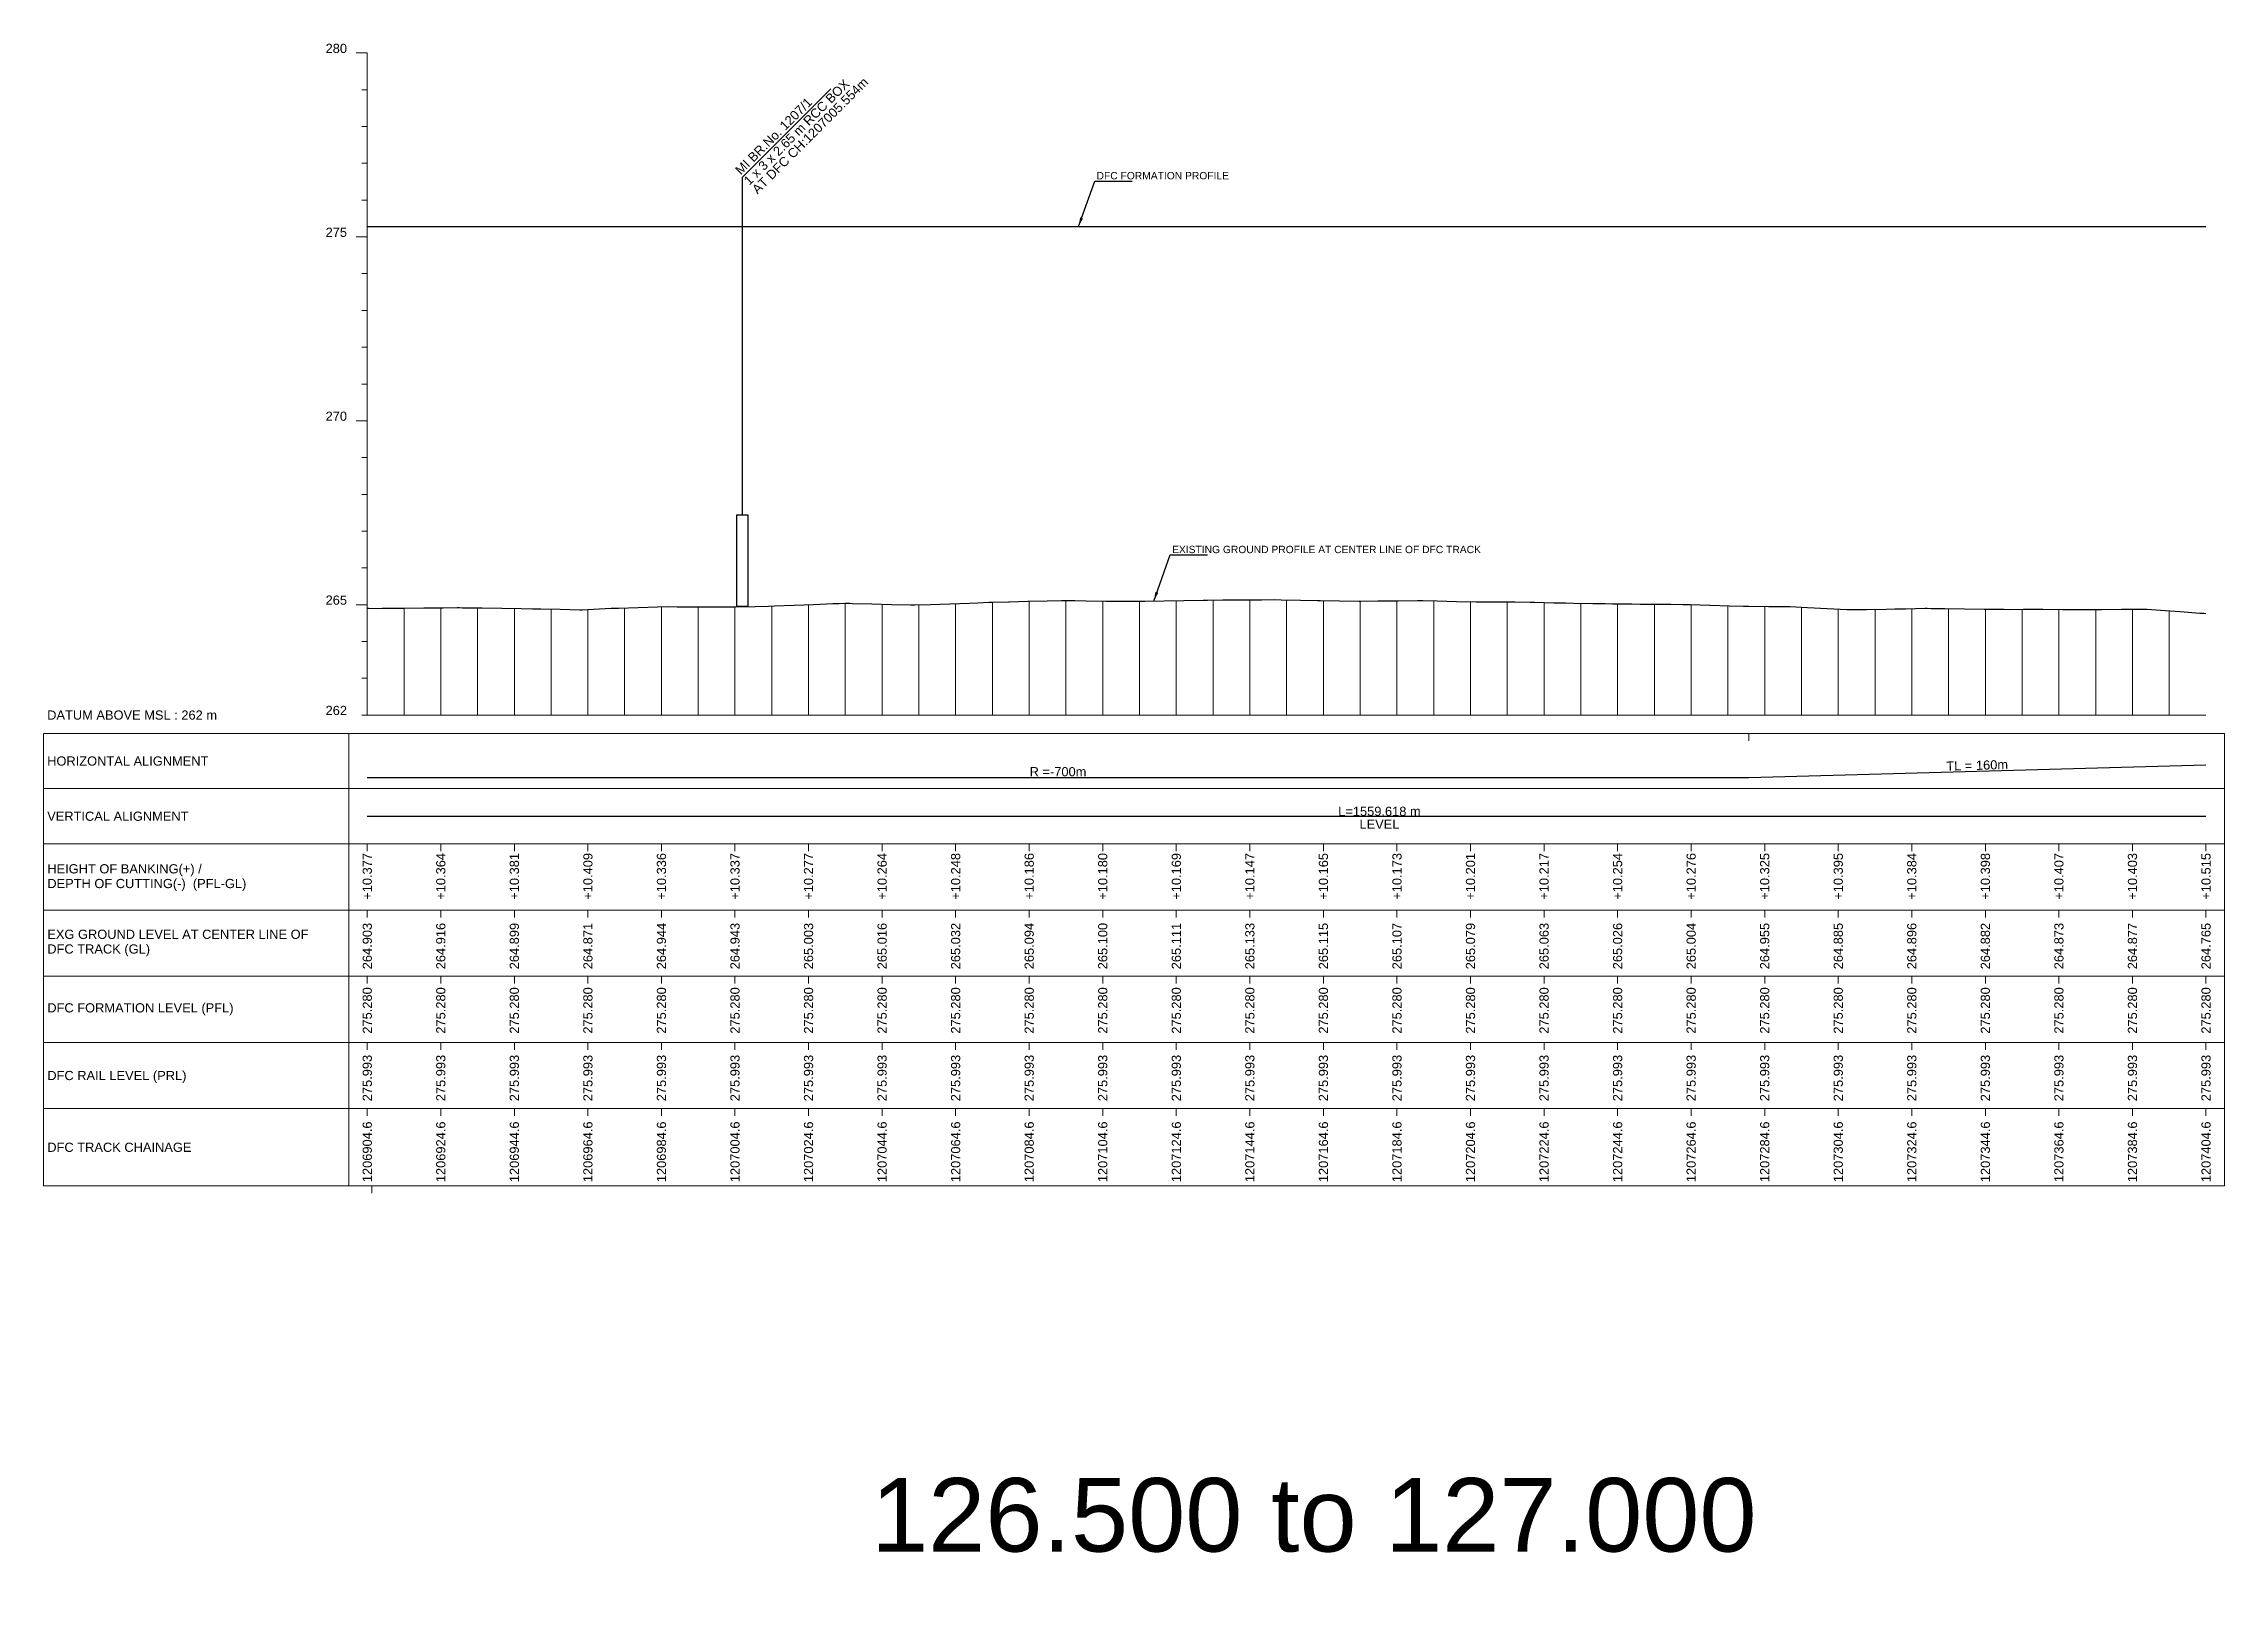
# Model space of a CAD drawing. Header units: metres. Extents: x 33905 to 43505, y -12340 to -11815.
# Drawn here: x 38912 to 39505, y -12237 to -11817 of the extents above; entities that cross this region are included whole.
import ezdxf
from ezdxf.enums import TextEntityAlignment as Align

# ---------------------------------------------------------------- set-up
doc = ezdxf.new("R2010")
doc.units = ezdxf.units.M
doc.header["$MEASUREMENT"] = 0
for name, color, linetype, lineweight in [('LS BRIDGE INDICATION', 10, 'Continuous', 30), ('LS CUT FILL', 10, 'Continuous', 0), ('LS DATUM', 7, 'Continuous', 0), ('LS DATUM X', 7, 'Continuous', 0), ('LS DATUM Y', 7, 'Continuous', 0), ('LS EXG GL', 7, 'Continuous', 0), ('LS EXG. GL', 7, 'Continuous', 0), ('LS FRAME', 7, 'Continuous', 0), ('LS PRO FL', 10, 'Continuous', 0), ('LS PRO. CUT & FILL', 10, 'Continuous', 0), ('LS PRO. DFCC CH', 10, 'Continuous', 0), ('LS PRO. FL', 10, 'Continuous', 0), ('LS PRO. RL', 10, 'Continuous', 0), ('LS PROFILE EXG GL', 7, 'Continuous', 30), ('LS PROFILE PRO FL', 1, 'Continuous', 30), ('LS TICKS', 7, 'Continuous', 0), ('Profile Grid', 7, 'Continuous', 0)]:
    doc.layers.add(name, color=color, linetype=linetype, lineweight=lineweight)
for name, color, linetype in [("LS BRIDGE'S", 7, 'Continuous'), ('LS HORIZONTAL ALIGNMENT', 10, 'Continuous'), ('LS VERTICAL ALIGNMENT', 10, 'Continuous'), ('ref text', 3, 'Continuous')]:
    doc.layers.add(name, color=color, linetype=linetype)
doc.styles.get("Standard").update_dxf_attribs({"font": 'arial.ttf'})
doc.styles.add('Style-Arial', font='arial.ttf')
doc.styles.add('StyleArial', font='arial.ttf')
doc.dimstyles.get("Standard").update_dxf_attribs({"dimtxt": 0.18, "dimasz": 0.18, "dimexe": 0.18, "dimexo": 0.0625, "dimgap": 0.09, "dimtad": 0, "dimtih": 1, "dimtoh": 1, "dimdec": 4, "dimzin": 0, "dimdsep": 46, "dimtxsty": 'Standard', "dimcen": 0.09, "dimadec": 0, "dimazin": 0, "dimtfac": 1, "dimtdec": 4, "dimtofl": 0, "dimtmove": 0, "dimatfit": 3, "dimfxl": 1, "dimtolj": 1, "dimtzin": 0, "dimarcsym": 0})

msp = doc.modelspace()

# ---------------------------------------------------------------- texts
at = {"layer": "LS BRIDGE'S", "color": 10}
for s, p in [('1 x 3 x 2.65 m RCC BOX', (39103.88, -11856.14)), ('AT DFC CH:1207005.554m', (39106.14, -11858.51)), ('MI BR.No. 1207/1', (39101.58, -11853.3))]:
    msp.add_text(s, height=2.5, rotation=45, dxfattribs=at).set_placement(p)
at = {"layer": 'LS CUT FILL', "style": 'Style-Arial'}
for s, p in [('+10.377', (39000, -12037.5)), ('+10.364', (39020, -12037.5)), ('+10.381', (39040, -12037.5)), ('+10.409', (39060, -12037.5)), ('+10.336', (39080, -12037.5)), ('+10.337', (39100, -12037.5)), ('+10.277', (39120, -12037.5)), ('+10.264', (39140, -12037.5)), ('+10.248', (39160, -12037.5)), ('+10.186', (39180, -12037.5)), ('+10.180', (39200, -12037.5)), ('+10.169', (39220, -12037.5)), ('+10.147', (39240, -12037.5)), ('+10.165', (39260, -12037.5)), ('+10.173', (39280, -12037.5)), ('+10.201', (39300, -12037.5)), ('+10.217', (39320, -12037.5)), ('+10.254', (39340, -12037.5)), ('+10.276', (39360, -12037.5)), ('+10.325', (39380, -12037.5)), ('+10.395', (39400, -12037.5)), ('+10.384', (39420, -12037.5)), ('+10.398', (39440, -12037.5)), ('+10.407', (39460, -12037.5)), ('+10.403', (39480, -12037.5)), ('+10.515', (39500, -12037.5))]:
    msp.add_text(s, height=2.5, rotation=90, dxfattribs=at).set_placement(p, align=Align.MIDDLE_RIGHT)
at = {"layer": 'LS DATUM', "color": 7, "style": 'StyleArial'}
msp.add_text('DATUM ABOVE MSL : 262 m', height=2.5, rotation=0.00003, dxfattribs=at).set_placement((38912.97, -12000), align=Align.MIDDLE_LEFT)
at = {"layer": 'LS DATUM Y', "color": 7, "lineweight": 0, "style": 'Style-Arial'}
for s, p in [('280', (38994.5, -11820)), ('280', (38994.5, -11820)), ('275', (38994.5, -11870)), ('270', (38994.5, -11920)), ('265', (38994.5, -11970)), ('262', (38994.5, -12000))]:
    msp.add_text(s, height=2.5, dxfattribs=at).set_placement(p, align=Align.RIGHT)
at = {"layer": 'LS EXG GL', "style": 'Style-Arial'}
for s, p in [('264.903', (39000, -12056.5)), ('264.916', (39020, -12056.5)), ('264.899', (39040, -12056.5)), ('264.871', (39060, -12056.5)), ('264.944', (39080, -12056.5)), ('264.943', (39100, -12056.5)), ('265.003', (39120, -12056.5)), ('265.016', (39140, -12056.5)), ('265.032', (39160, -12056.5)), ('265.094', (39180, -12056.5)), ('265.100', (39200, -12056.5)), ('265.111', (39220, -12056.5)), ('265.133', (39240, -12056.5)), ('265.115', (39260, -12056.5)), ('265.107', (39280, -12056.5)), ('265.079', (39300, -12056.5)), ('265.063', (39320, -12056.5)), ('265.026', (39340, -12056.5)), ('265.004', (39360, -12056.5)), ('264.955', (39380, -12056.5)), ('264.885', (39400, -12056.5)), ('264.896', (39420, -12056.5)), ('264.882', (39440, -12056.5)), ('264.873', (39460, -12056.5)), ('264.877', (39480, -12056.5)), ('264.765', (39500, -12056.5))]:
    msp.add_text(s, height=2.5, rotation=90, dxfattribs=at).set_placement(p, align=Align.MIDDLE_RIGHT)
at = {"layer": 'LS EXG. GL', "color": 7, "style": 'StyleArial'}
for s, p in [('EXG GROUND LEVEL AT CENTER LINE OF ', (38913, -12059.6)), ('DFC TRACK (GL)', (38913, -12063.6))]:
    msp.add_text(s, height=2.5, rotation=0.00003, dxfattribs=at).set_placement(p, align=Align.MIDDLE_LEFT)
at = {"layer": 'LS HORIZONTAL ALIGNMENT', "style": 'StyleArial'}
msp.add_text('HORIZONTAL ALIGNMENT', height=2.5, rotation=0.00003, dxfattribs=at).set_placement((38912.97, -12012.5), align=Align.MIDDLE_LEFT)
at = {"layer": 'LS HORIZONTAL ALIGNMENT', "insert": (39187.84, -12015.42), "char_height": 2.5, "attachment_point": 5, "line_spacing_factor": 0.6, "style": 'Style-Arial'}
msp.add_mtext('R =-700m', dxfattribs=at)
at = {"layer": 'LS HORIZONTAL ALIGNMENT', "insert": (39437.78, -12013.68), "char_height": 2.5, "attachment_point": 5, "rotation": 1.60097, "line_spacing_factor": 0.6, "style": 'Style-Arial'}
msp.add_mtext('TL = 160m', dxfattribs=at)
at = {"layer": 'LS PRO FL', "style": 'Style-Arial'}
for p in [(39000, -12074), (39020, -12074), (39040, -12074), (39060, -12074), (39080, -12074), (39100, -12074), (39120, -12074), (39140, -12074), (39160, -12074), (39180, -12074), (39200, -12074), (39220, -12074), (39240, -12074), (39260, -12074), (39280, -12074), (39300, -12074), (39320, -12074), (39340, -12074), (39360, -12074), (39380, -12074), (39400, -12074), (39420, -12074), (39440, -12074), (39460, -12074), (39480, -12074), (39500, -12074)]:
    msp.add_text('275.280', height=2.5, rotation=90, dxfattribs=at).set_placement(p, align=Align.MIDDLE_RIGHT)
at = {"layer": 'LS PRO. CUT & FILL', "color": 10, "style": 'StyleArial'}
for s, p in [('HEIGHT OF BANKING(+) /', (38913, -12041.8)), ('DEPTH OF CUTTING(-)  (PFL-GL)', (38913, -12045.8))]:
    msp.add_text(s, height=2.5, rotation=0.00003, dxfattribs=at).set_placement(p, align=Align.MIDDLE_LEFT)
at = {"layer": 'LS PRO. DFCC CH'}
for s, p in [('1206904.6', (39001.25, -12127)), ('1206924.6', (39021.25, -12127)), ('1206944.6', (39041.25, -12127)), ('1206964.6', (39061.25, -12127)), ('1206984.6', (39081.25, -12127)), ('1207004.6', (39101.25, -12127)), ('1207024.6', (39121.25, -12127)), ('1207044.6', (39141.25, -12127)), ('1207064.6', (39161.25, -12127)), ('1207084.6', (39181.25, -12127)), ('1207104.6', (39201.25, -12127)), ('1207124.6', (39221.25, -12127)), ('1207144.6', (39241.25, -12127)), ('1207164.6', (39261.25, -12127)), ('1207184.6', (39281.25, -12127)), ('1207204.6', (39301.25, -12127)), ('1207224.6', (39321.25, -12127)), ('1207244.6', (39341.25, -12127)), ('1207264.6', (39361.25, -12127)), ('1207284.6', (39381.25, -12127)), ('1207304.6', (39401.25, -12127)), ('1207324.6', (39421.25, -12127)), ('1207344.6', (39441.25, -12127)), ('1207364.6', (39461.25, -12127)), ('1207384.6', (39481.25, -12127)), ('1207404.6', (39501.25, -12127))]:
    msp.add_text(s, height=2.5, rotation=90, dxfattribs=at).set_placement(p)
at = {"layer": 'LS PRO. DFCC CH', "color": 10, "style": 'Style-Arial'}
msp.add_text('DFC TRACK CHAINAGE', height=2.5, rotation=0.00003, dxfattribs=at).set_placement((38913, -12117.5), align=Align.MIDDLE_LEFT)
at = {"layer": 'LS PRO. FL', "color": 10, "style": 'StyleArial'}
msp.add_text('DFC FORMATION LEVEL (PFL) ', height=2.5, rotation=0.00003, dxfattribs=at).set_placement((38913, -12079.6), align=Align.MIDDLE_LEFT)
at = {"layer": 'LS PRO. RL', "color": 10, "style": 'StyleArial'}
msp.add_text('DFC RAIL LEVEL (PRL)', height=2.5, rotation=0.00003, dxfattribs=at).set_placement((38913, -12098), align=Align.MIDDLE_LEFT)
at = {"layer": 'LS PRO. RL'}
for p in [(39001.25, -12105), (39021.25, -12105), (39041.25, -12105), (39061.25, -12105), (39081.25, -12105), (39101.25, -12105), (39121.25, -12105), (39141.25, -12105), (39161.25, -12105), (39181.25, -12105), (39201.25, -12105), (39221.25, -12105), (39241.25, -12105), (39261.25, -12105), (39281.25, -12105), (39301.25, -12105), (39321.25, -12105), (39341.25, -12105), (39361.25, -12105), (39381.25, -12105), (39401.25, -12105), (39421.25, -12105), (39441.25, -12105), (39461.25, -12105), (39481.25, -12105), (39501.25, -12105)]:
    msp.add_text('275.993', height=2.5, rotation=90, dxfattribs=at).set_placement(p)
at = {"layer": 'LS PROFILE EXG GL', "color": 7, "lineweight": 0, "style": 'Style-Arial'}
msp.add_text('EXISTING GROUND PROFILE AT CENTER LINE OF DFC TRACK', height=2, dxfattribs=at).set_placement((39218.86, -11955.98))
at = {"layer": 'LS PROFILE PRO FL', "style": 'Style-Arial'}
msp.add_text(' DFC FORMATION PROFILE', height=2, dxfattribs=at).set_placement((39197.55, -11854.36))
at = {"layer": 'LS VERTICAL ALIGNMENT', "style": 'StyleArial'}
msp.add_text('VERTICAL ALIGNMENT', height=2.5, rotation=0.00003, dxfattribs=at).set_placement((38912.97, -12027.5), align=Align.MIDDLE_LEFT)
at = {"layer": 'LS VERTICAL ALIGNMENT', "insert": (39275.24, -12027.92), "char_height": 2.5, "attachment_point": 5, "line_spacing_factor": 0.84, "style": 'Style-Arial'}
msp.add_mtext('L=1559.618 m\\PLEVEL', dxfattribs=at)
at = {"layer": 'ref text', "color": 3, "insert": (39137, -12227.71), "char_height": 20, "width": 259.0433, "attachment_point": 7, "bg_fill": 3, "box_fill_scale": 1.5, "bg_fill_color": 256, "bg_fill_transparency": 0}
msp.add_mtext('126.500 to 127.000', dxfattribs=at)

# ---------------------------------------------------------------- linework, layer by layer
at = {"layer": 'LS BRIDGE INDICATION'}
msp.add_lwpolyline([(39100.5, -11945.53), (39103.5, -11945.53), (39103.5, -11970.53), (39100.5, -11970.53)], close=True, dxfattribs=at)
at = {"layer": "LS BRIDGE'S", "color": 10}
msp.add_lwpolyline([(39102, -11945.53), (39102, -11853.78), (39126.05, -11829.73)], dxfattribs=at)
at = {"layer": 'LS DATUM X', "color": 7, "linetype": 'Continuous', "lineweight": 0}
msp.add_line((39000, -12000), (39500, -12000), dxfattribs=at)
at = {"layer": 'LS DATUM Y', "color": 7, "linetype": 'Continuous', "lineweight": 0}
for p, q in [((38997, -11820), (39000, -11820)), ((38997, -11820), (39000, -11820)), ((39000, -12000), (39000, -11820)), ((38998.5, -11830), (39000, -11830)), ((38998.5, -11840), (39000, -11840)), ((38998.5, -11850), (39000, -11850)), ((38998.5, -11860), (39000, -11860)), ((38997, -11870), (39000, -11870)), ((38998.5, -11880), (39000, -11880)), ((38998.5, -11890), (39000, -11890)), ((38998.5, -11900), (39000, -11900)), ((38998.5, -11910), (39000, -11910)), ((38997, -11920), (39000, -11920)), ((38998.5, -11930), (39000, -11930)), ((38998.5, -11940), (39000, -11940)), ((38998.5, -11950), (39000, -11950)), ((38998.5, -11960), (39000, -11960)), ((38997, -11970), (39000, -11970)), ((38998.5, -11980), (39000, -11980)), ((38998.5, -11990), (39000, -11990)), ((38998.5, -12000), (39000, -12000))]:
    msp.add_line(p, q, dxfattribs=at)
at = {"layer": 'LS FRAME'}
for points in [[(38995, -12005), (38912, -12005), (38912, -12020), (38995, -12020)], [(38995, -12020), (38912, -12020), (38912, -12035), (38995, -12035)], [(38995, -12035), (38912, -12035), (38912, -12053), (38995, -12053)], [(38995, -12053), (38912, -12053), (38912, -12071), (38995, -12071)], [(38995, -12071), (38912, -12071), (38912, -12089), (38995, -12089)], [(38995, -12089), (38912, -12089), (38912, -12107), (38995, -12107)], [(38995, -12107), (38912, -12107), (38912, -12128), (38995, -12128)]]:
    msp.add_lwpolyline(points, dxfattribs=at)
at = {"layer": 'LS FRAME', "color": 7, "linetype": 'Continuous', "lineweight": 0, "flags": 128}
for points in [[(38995, -12020), (39505, -12020), (39505, -12005), (38995, -12005), (38995, -12020)], [(38995, -12035), (39505, -12035), (39505, -12020), (38995, -12020), (38995, -12035)], [(38995, -12053), (39505, -12053), (39505, -12035), (38995, -12035), (38995, -12053)], [(38995, -12071), (39505, -12071), (39505, -12053), (38995, -12053), (38995, -12071)], [(38995, -12089), (39505, -12089), (39505, -12071), (38995, -12071), (38995, -12089)], [(38995, -12107), (39505, -12107), (39505, -12089), (38995, -12089), (38995, -12107)], [(38995, -12128), (39505, -12128), (39505, -12107), (38995, -12107), (38995, -12128)]]:
    msp.add_lwpolyline(points, close=True, dxfattribs=at)
at = {"layer": 'LS HORIZONTAL ALIGNMENT', "flags": 128}
msp.add_lwpolyline([(39000, -12017), (39375.67, -12017), (39375.67, -12017), (39500, -12013.53)], dxfattribs=at)
at = {"layer": 'LS PROFILE EXG GL', "flags": 128}
msp.add_lwpolyline([(39000, -11970.97), (39000.4, -11970.97), (39002.6, -11970.99), (39004.03, -11970.98), (39004.78, -11970.97), (39010.08, -11970.93), (39015.38, -11970.88), (39020.68, -11970.84), (39024.41, -11970.8), (39025.11, -11970.8), (39025.94, -11970.81), (39025.97, -11970.81), (39031.27, -11970.89), (39036.57, -11970.96), (39041.87, -11971.04), (39044.98, -11971.08), (39046.54, -11971.09), (39047.17, -11971.11), (39052.47, -11971.23), (39057.77, -11971.35), (39058.42, -11971.37), (39063.06, -11971.13), (39066.3, -11970.97), (39068.36, -11970.91), (39073.66, -11970.75), (39078.96, -11970.59), (39081.56, -11970.52), (39084.26, -11970.54), (39086.01, -11970.56), (39089.56, -11970.57), (39094.85, -11970.59), (39098.31, -11970.6), (39100.15, -11970.56), (39105.45, -11970.47), (39109.11, -11970.4), (39110.75, -11970.33), (39116.05, -11970.13), (39121.35, -11969.92), (39126.65, -11969.71), (39128.34, -11969.65), (39129.86, -11969.57), (39131.2, -11969.62), (39131.94, -11969.64), (39137.24, -11969.77), (39142.54, -11969.9), (39147.84, -11970.04), (39148.93, -11970.06), (39153.14, -11969.92), (39158.44, -11969.73), (39163.73, -11969.55), (39166.07, -11969.47), (39169.03, -11969.33), (39169.82, -11969.29), (39174.33, -11969.19), (39174.56, -11969.19), (39179.63, -11969.07), (39184.93, -11968.94), (39188.8, -11968.84), (39190.23, -11968.86), (39192.39, -11968.9), (39195.53, -11968.94), (39200.82, -11969.02), (39205.65, -11969.08), (39206.12, -11969.08), (39209.2, -11969.08), (39211.42, -11969.04), (39216.72, -11968.95), (39222.02, -11968.86), (39227.32, -11968.77), (39228.45, -11968.75), (39232.62, -11968.71), (39234.93, -11968.69), (39237.91, -11968.68), (39243.21, -11968.65), (39246.78, -11968.63), (39248.51, -11968.66), (39253.81, -11968.75), (39258.4, -11968.82), (39259.11, -11968.83), (39264.41, -11968.92), (39269.7, -11969), (39270.2, -11969.01), (39274.76, -11968.98), (39275, -11968.97), (39280.3, -11968.93), (39285.6, -11968.88), (39287.05, -11968.86), (39290.9, -11968.97), (39296.2, -11969.11), (39301.5, -11969.25), (39301.67, -11969.25), (39306.79, -11969.25), (39307.88, -11969.25), (39312.09, -11969.26), (39316.22, -11969.27), (39317.39, -11969.3), (39322.69, -11969.45), (39325.79, -11969.53), (39327.99, -11969.57), (39333.29, -11969.65), (39336.66, -11969.7), (39338.58, -11969.72), (39343.88, -11969.79), (39346.14, -11969.82), (39349.18, -11969.84), (39354.48, -11969.88), (39357.77, -11969.91), (39359.78, -11969.96), (39365.08, -11970.09), (39365.18, -11970.09), (39370.38, -11970.27), (39374.25, -11970.4), (39375.67, -11970.41), (39381.01, -11970.46), (39386.34, -11970.5), (39386.85, -11970.51), (39391.67, -11970.74), (39397.01, -11971), (39402.31, -11971.26), (39402.34, -11971.26), (39404.39, -11971.34), (39407.67, -11971.28), (39413.01, -11971.19), (39415.43, -11971.15), (39418.34, -11971.08), (39423.67, -11970.95), (39424.17, -11970.94), (39425.24, -11970.99), (39428.29, -11971.04), (39429.01, -11971.05), (39434.34, -11971.11), (39439.67, -11971.18), (39441.44, -11971.2), (39445.01, -11971.25), (39446.69, -11971.27), (39450.34, -11971.24), (39451.23, -11971.23), (39455.67, -11971.25), (39461.01, -11971.27), (39464.69, -11971.29), (39466.34, -11971.28), (39471.67, -11971.26), (39477.01, -11971.25), (39479.92, -11971.23), (39482.34, -11971.23), (39483.96, -11971.22), (39487.67, -11971.49), (39493.01, -11971.88), (39498.34, -11972.26), (39499.43, -11972.34), (39500, -11972.35)], dxfattribs=at)
at = {"layer": 'LS PROFILE PRO FL'}
msp.add_line((39000, -11867.2), (39500, -11867.2), dxfattribs=at)
at = {"layer": 'LS TICKS', "color": 7, "linetype": 'Continuous', "lineweight": 0, "flags": 128}
for points in [[(39375.67, -12007), (39375.67, -12005)], [(39000, -12037), (39000, -12035)], [(39020, -12037), (39020, -12035)], [(39040, -12037), (39040, -12035)], [(39060, -12037), (39060, -12035)], [(39080, -12037), (39080, -12035)], [(39100, -12037), (39100, -12035)], [(39120, -12037), (39120, -12035)], [(39140, -12037), (39140, -12035)], [(39160, -12037), (39160, -12035)], [(39180, -12037), (39180, -12035)], [(39200, -12037), (39200, -12035)], [(39220, -12037), (39220, -12035)], [(39240, -12037), (39240, -12035)], [(39260, -12037), (39260, -12035)], [(39280, -12037), (39280, -12035)], [(39300, -12037), (39300, -12035)], [(39320, -12037), (39320, -12035)], [(39340, -12037), (39340, -12035)], [(39360, -12037), (39360, -12035)], [(39380, -12037), (39380, -12035)], [(39400, -12037), (39400, -12035)], [(39420, -12037), (39420, -12035)], [(39440, -12037), (39440, -12035)], [(39460, -12037), (39460, -12035)], [(39480, -12037), (39480, -12035)], [(39500, -12037), (39500, -12035)], [(39000, -12055), (39000, -12053)], [(39020, -12055), (39020, -12053)], [(39040, -12055), (39040, -12053)], [(39060, -12055), (39060, -12053)], [(39080, -12055), (39080, -12053)], [(39100, -12055), (39100, -12053)], [(39120, -12055), (39120, -12053)], [(39140, -12055), (39140, -12053)], [(39160, -12055), (39160, -12053)], [(39180, -12055), (39180, -12053)], [(39200, -12055), (39200, -12053)], [(39220, -12055), (39220, -12053)], [(39240, -12055), (39240, -12053)], [(39260, -12055), (39260, -12053)], [(39280, -12055), (39280, -12053)], [(39300, -12055), (39300, -12053)], [(39320, -12055), (39320, -12053)], [(39340, -12055), (39340, -12053)], [(39360, -12055), (39360, -12053)], [(39380, -12055), (39380, -12053)], [(39400, -12055), (39400, -12053)], [(39420, -12055), (39420, -12053)], [(39440, -12055), (39440, -12053)], [(39460, -12055), (39460, -12053)], [(39480, -12055), (39480, -12053)], [(39500, -12055), (39500, -12053)], [(39000, -12073), (39000, -12071)], [(39020, -12073), (39020, -12071)], [(39040, -12073), (39040, -12071)], [(39060, -12073), (39060, -12071)], [(39080, -12073), (39080, -12071)], [(39100, -12073), (39100, -12071)], [(39120, -12073), (39120, -12071)], [(39140, -12073), (39140, -12071)], [(39160, -12073), (39160, -12071)], [(39180, -12073), (39180, -12071)], [(39200, -12073), (39200, -12071)], [(39220, -12073), (39220, -12071)], [(39240, -12073), (39240, -12071)], [(39260, -12073), (39260, -12071)], [(39280, -12073), (39280, -12071)], [(39300, -12073), (39300, -12071)], [(39320, -12073), (39320, -12071)], [(39340, -12073), (39340, -12071)], [(39360, -12073), (39360, -12071)], [(39380, -12073), (39380, -12071)], [(39400, -12073), (39400, -12071)], [(39420, -12073), (39420, -12071)], [(39440, -12073), (39440, -12071)], [(39460, -12073), (39460, -12071)], [(39480, -12073), (39480, -12071)], [(39500, -12073), (39500, -12071)], [(39000, -12091), (39000, -12089)], [(39020, -12091), (39020, -12089)], [(39040, -12091), (39040, -12089)], [(39060, -12091), (39060, -12089)], [(39080, -12091), (39080, -12089)], [(39100, -12091), (39100, -12089)], [(39120, -12091), (39120, -12089)], [(39140, -12091), (39140, -12089)], [(39160, -12091), (39160, -12089)], [(39180, -12091), (39180, -12089)], [(39200, -12091), (39200, -12089)], [(39220, -12091), (39220, -12089)], [(39240, -12091), (39240, -12089)], [(39260, -12091), (39260, -12089)], [(39280, -12091), (39280, -12089)], [(39300, -12091), (39300, -12089)], [(39320, -12091), (39320, -12089)], [(39340, -12091), (39340, -12089)], [(39360, -12091), (39360, -12089)], [(39380, -12091), (39380, -12089)], [(39400, -12091), (39400, -12089)], [(39420, -12091), (39420, -12089)], [(39440, -12091), (39440, -12089)], [(39460, -12091), (39460, -12089)], [(39480, -12091), (39480, -12089)], [(39500, -12091), (39500, -12089)], [(39000, -12109), (39000, -12107)], [(39020, -12109), (39020, -12107)], [(39040, -12109), (39040, -12107)], [(39060, -12109), (39060, -12107)], [(39080, -12109), (39080, -12107)], [(39100, -12109), (39100, -12107)], [(39120, -12109), (39120, -12107)], [(39140, -12109), (39140, -12107)], [(39160, -12109), (39160, -12107)], [(39180, -12109), (39180, -12107)], [(39200, -12109), (39200, -12107)], [(39220, -12109), (39220, -12107)], [(39240, -12109), (39240, -12107)], [(39260, -12109), (39260, -12107)], [(39280, -12109), (39280, -12107)], [(39300, -12109), (39300, -12107)], [(39320, -12109), (39320, -12107)], [(39340, -12109), (39340, -12107)], [(39360, -12109), (39360, -12107)], [(39380, -12109), (39380, -12107)], [(39400, -12109), (39400, -12107)], [(39420, -12109), (39420, -12107)], [(39440, -12109), (39440, -12107)], [(39460, -12109), (39460, -12107)], [(39480, -12109), (39480, -12107)], [(39500, -12109), (39500, -12107)], [(39001.25, -12130), (39001.25, -12128)]]:
    msp.add_lwpolyline(points, dxfattribs=at)
at = {"layer": 'LS VERTICAL ALIGNMENT', "flags": 128}
msp.add_lwpolyline([(39000, -12027.5), (39500, -12027.5)], dxfattribs=at)
at = {"layer": 'Profile Grid'}
for p, q in [((39010, -12000), (39010, -11970.93)), ((39020, -12000), (39020, -11970.84)), ((39030, -12000), (39030, -11970.87)), ((39040, -12000), (39040, -11971.01)), ((39050, -12000), (39050, -11971.17)), ((39060, -12000), (39060, -11971.29)), ((39070, -12000), (39070, -11970.86)), ((39080, -12000), (39080, -11970.56)), ((39090, -12000), (39090, -11970.57)), ((39100, -12000), (39100, -11970.57)), ((39110, -12000), (39110, -11970.36)), ((39120, -12000), (39120, -11969.97)), ((39130, -12000), (39130, -11969.57)), ((39140, -12000), (39140, -11969.84)), ((39150, -12000), (39150, -11970.03)), ((39160, -12000), (39160, -11969.68)), ((39170, -12000), (39170, -11969.29)), ((39180, -12000), (39180, -11969.06)), ((39190, -12000), (39190, -11968.86)), ((39200, -12000), (39200, -11969)), ((39210, -12000), (39210, -11969.06)), ((39220, -12000), (39220, -11968.89)), ((39230, -12000), (39230, -11968.74)), ((39240, -12000), (39240, -11968.67)), ((39250, -12000), (39250, -11968.68)), ((39260, -12000), (39260, -11968.85)), ((39270, -12000), (39270, -11969)), ((39280, -12000), (39280, -11968.93)), ((39290, -12000), (39290, -11968.94)), ((39300, -12000), (39300, -11969.21)), ((39310, -12000), (39310, -11969.25)), ((39320, -12000), (39320, -11969.37)), ((39330, -12000), (39330, -11969.6)), ((39340, -12000), (39340, -11969.74)), ((39350, -12000), (39350, -11969.85)), ((39360, -12000), (39360, -11969.96)), ((39370, -12000), (39370, -11970.26)), ((39380, -12000), (39380, -11970.45)), ((39390, -12000), (39390, -11970.66)), ((39400, -12000), (39400, -11971.15)), ((39410, -12000), (39410, -11971.24)), ((39420, -12000), (39420, -11971.04)), ((39430, -12000), (39430, -11971.06)), ((39440, -12000), (39440, -11971.18)), ((39450, -12000), (39450, -11971.24)), ((39460, -12000), (39460, -11971.27)), ((39470, -12000), (39470, -11971.27)), ((39480, -12000), (39480, -11971.23)), ((39490, -12000), (39490, -11971.66))]:
    msp.add_line(p, q, dxfattribs=at)

msp.set_redraw_order([(e.dxf.handle, doc.entitydb.next_handle()) for e in msp.query("TEXT MTEXT ATTDEF DIMENSION ARC_DIMENSION")])  # texts and dimensions are drawn at this point

# ---------------------------------------------------------------- leaders
at = {"layer": 'LS PROFILE EXG GL', "color": 7, "lineweight": -3}
msp.add_leader([(39213.87, -11969), (39218.35, -11956.44), (39228.49, -11956.44)], dimstyle='Standard', override={"dimasz": 2.5, "dimexe": 0.25, "dimexo": 0.25, "dimgap": 0.25, "dimtad": 0, "dimtih": 0, "dimtoh": 0, "dimzin": 11, "dimadec": 4, "dimazin": 3, "dimatfit": 1, "dimfrac": 2, "dimtolj": 0, "dimtzin": 11}, dxfattribs=at)
at = {"layer": 'LS PROFILE PRO FL', "lineweight": -3}
msp.add_leader([(39193.4, -11867.2), (39197.83, -11854.82), (39207.97, -11854.82)], dimstyle='Standard', override={"dimasz": 2.5, "dimexe": 0.25, "dimexo": 0.25, "dimgap": 0.25, "dimtad": 0, "dimtih": 0, "dimtoh": 0, "dimzin": 11, "dimadec": 4, "dimazin": 3, "dimatfit": 1, "dimfrac": 2, "dimtolj": 0, "dimtzin": 11}, dxfattribs=at)

doc.saveas('drawing.dxf')
